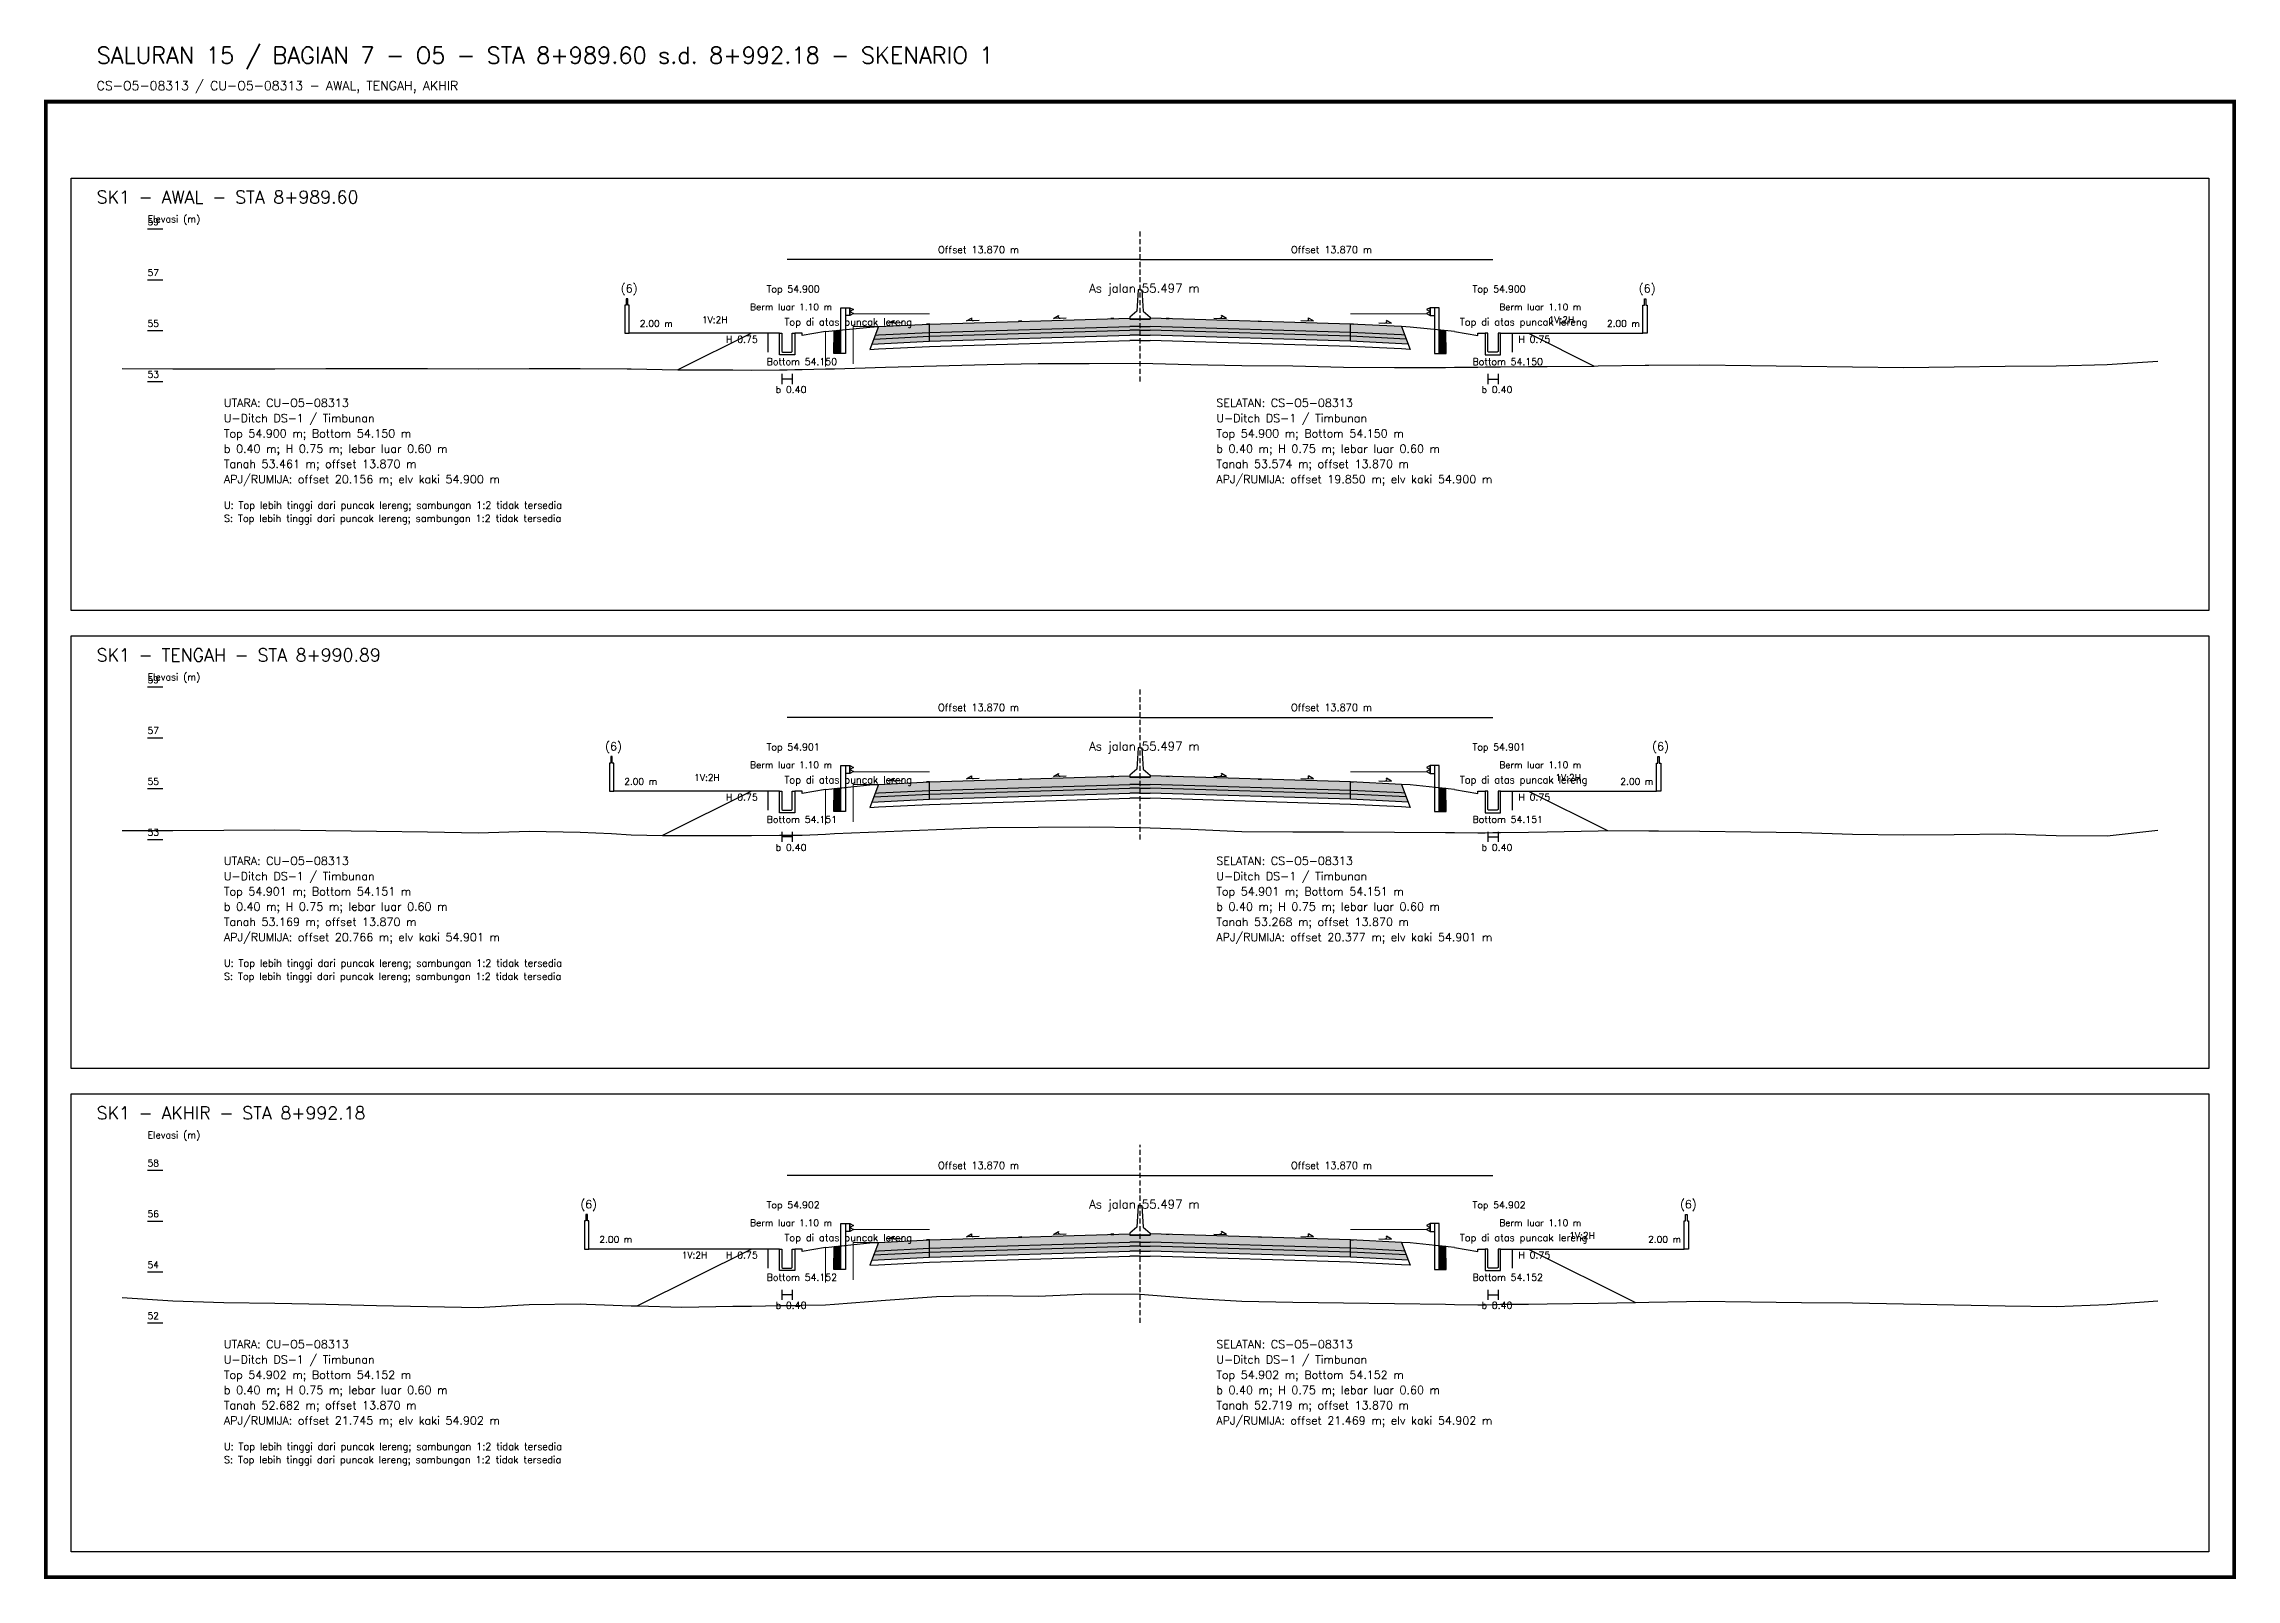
# Model space of a CAD drawing. Header units: metres. Extents: x -24715 to -24517, y 27498 to 30841.
# Drawn here: x -24714.7 to -24628.6, y 29780.3 to 29840.7 of the extents above; entities that cross this region are included whole.
import ezdxf

# ---------------------------------------------------------------- set-up
doc = ezdxf.new("R2010")
doc.units = ezdxf.units.M
doc.linetypes.add('PS_DASH', pattern=[0.3, 0.2, -0.1])
for name, color, linetype, lineweight in [('Dimensi', 230, 'Continuous', 20), ('GRS-ARSIR (HATCH)', 8, 'Continuous', 9), ('Guardrail', 20, 'Continuous', 30), ('HATCH - Beton ramping', 210, 'Continuous', 9), ('HATCH - LFA', 30, 'Continuous', 9), ('HATCH - Pavement', 50, 'Continuous', 9), ('Marka', 20, 'Continuous', 30), ('POT_ALL_GROUP', 2, 'Continuous', 70)]:
    doc.layers.add(name, color=color, linetype=linetype, lineweight=lineweight)
for name, color, linetype in [('POT_ALL_APJ', 2, 'Continuous'), ('POT_ALL_BORDER', 8, 'Continuous'), ('POT_ALL_CHANNEL1', 200, 'Continuous'), ('POT_ALL_DIM', 7, 'Continuous'), ('POT_ALL_GROUND', 1, 'Continuous'), ('POT_ALL_GUIDE', 8, 'Continuous'), ('POT_ALL_NOTE', 30, 'Continuous'), ('POT_ALL_ROAD', 4, 'Continuous')]:
    doc.layers.add(name, color=color, linetype=linetype)
doc.styles.get("Standard").update_dxf_attribs({"font": 'simplex.shx'})

msp = doc.modelspace()

# ---------------------------------------------------------------- texts
at = {"layer": 'POT_ALL_APJ'}
for s, height, p in [('(6)', 0.32, (-24692.05493, 29830.88115)), ('(6)', 0.32, (-24652.04903, 29830.88115)), ('2.00 m', 0.26, (-24691.30493, 29829.53115)), ('2.00 m', 0.26, (-24653.29903, 29829.53115)), ('(6)', 0.32, (-24692.66577, 29812.88237)), ('(6)', 0.32, (-24651.52218, 29812.88237)), ('2.00 m', 0.26, (-24691.91577, 29811.53237)), ('2.00 m', 0.26, (-24652.77218, 29811.53237)), ('(6)', 0.32, (-24693.64477, 29794.8836)), ('(6)', 0.32, (-24650.43038, 29794.8836)), ('2.00 m', 0.26, (-24692.89477, 29793.5336)), ('2.00 m', 0.26, (-24651.68038, 29793.5336))]:
    msp.add_text(s, height=height, dxfattribs=at).set_placement(p)
at = {"layer": 'POT_ALL_CHANNEL1'}
for s, height, p in [('Top 54.900', 0.27, (-24686.31931, 29830.88115)), ('Top 54.900', 0.27, (-24658.57948, 29830.88115)), ('Bottom 54.150', 0.27, (-24686.31931, 29828.03115)), ('Bottom 54.150', 0.27, (-24658.57948, 29828.03115)), ('UTARA: CU-O5-08313', 0.32, (-24707.64939, 29826.3816)), ('SELATAN: CS-O5-08313', 0.32, (-24668.64939, 29826.3816)), ('Top 54.901', 0.27, (-24686.31931, 29812.88237)), ('Top 54.901', 0.27, (-24658.57948, 29812.88237)), ('Bottom 54.151', 0.27, (-24686.31931, 29810.03237)), ('Bottom 54.151', 0.27, (-24658.57948, 29810.03237)), ('UTARA: CU-O5-08313', 0.32, (-24707.64939, 29808.3816)), ('SELATAN: CS-O5-08313', 0.32, (-24668.64939, 29808.3816)), ('Top 54.902', 0.27, (-24686.31931, 29794.8836)), ('Top 54.902', 0.27, (-24658.57948, 29794.8836)), ('Bottom 54.152', 0.27, (-24686.31931, 29792.0336)), ('Bottom 54.152', 0.27, (-24658.57948, 29792.0336)), ('UTARA: CU-O5-08313', 0.32, (-24707.64939, 29789.3816)), ('SELATAN: CS-O5-08313', 0.32, (-24668.64939, 29789.3816))]:
    msp.add_text(s, height=height, dxfattribs=at).set_placement(p)
at = {"layer": 'POT_ALL_DIM'}
for s, height, p in [('SK1 - AWAL - STA 8+989.60', 0.5, (-24712.64939, 29834.3816)), ('59', 0.26, (-24710.64939, 29833.5316)), ('Elevasi (m)', 0.27, (-24710.64939, 29833.6316)), ('Offset 13.870 m', 0.28, (-24679.58435, 29832.4286)), ('Offset 13.870 m', 0.28, (-24665.71444, 29832.4286)), ('57', 0.26, (-24710.64939, 29831.5316)), ('As jalan 55.497 m', 0.34, (-24673.64939, 29830.8786)), ('Berm luar 1.10 m', 0.26, (-24686.96931, 29830.18115)), ('Berm luar 1.10 m', 0.26, (-24657.52948, 29830.18115)), ('55', 0.26, (-24710.64939, 29829.5316)), ('1V:2H', 0.26, (-24688.86212, 29829.68115)), ('1V:2H', 0.26, (-24655.58925, 29829.68115)), ('H 0.75', 0.27, (-24687.91931, 29828.90615)), ('H 0.75', 0.27, (-24656.77948, 29828.90615)), ('53', 0.26, (-24710.64939, 29827.5316)), ('b 0.40', 0.27, (-24685.96931, 29826.93115)), ('b 0.40', 0.27, (-24658.22948, 29826.93115)), ('U-Ditch DS-1 / Timbunan', 0.32, (-24707.64939, 29825.7816)), ('U-Ditch DS-1 / Timbunan', 0.32, (-24668.64939, 29825.7816)), ('Top 54.900 m; Bottom 54.150 m', 0.32, (-24707.64939, 29825.1816)), ('Top 54.900 m; Bottom 54.150 m', 0.32, (-24668.64939, 29825.1816)), ('Tanah 53.461 m; offset 13.870 m', 0.32, (-24707.64939, 29823.9816)), ('b 0.40 m; H 0.75 m; lebar luar 0.60 m', 0.32, (-24707.64939, 29824.5816)), ('Tanah 53.574 m; offset 13.870 m', 0.32, (-24668.64939, 29823.9816)), ('b 0.40 m; H 0.75 m; lebar luar 0.60 m', 0.32, (-24668.64939, 29824.5816)), ('APJ/RUMIJA: offset 20.156 m; elv kaki 54.900 m', 0.32, (-24707.64939, 29823.3816)), ('APJ/RUMIJA: offset 19.850 m; elv kaki 54.900 m', 0.32, (-24668.64939, 29823.3816)), ('SK1 - TENGAH - STA 8+990.89', 0.5, (-24712.64939, 29816.3816)), ('59', 0.26, (-24710.64939, 29815.5316)), ('Elevasi (m)', 0.27, (-24710.64939, 29815.6316)), ('Offset 13.870 m', 0.28, (-24679.58435, 29814.4286)), ('Offset 13.870 m', 0.28, (-24665.71444, 29814.4286)), ('57', 0.26, (-24710.64939, 29813.5316)), ('As jalan 55.497 m', 0.34, (-24673.64939, 29812.8786)), ('Berm luar 1.10 m', 0.26, (-24686.96931, 29812.18237)), ('Berm luar 1.10 m', 0.26, (-24657.52948, 29812.18237)), ('55', 0.26, (-24710.64939, 29811.5316)), ('1V:2H', 0.26, (-24689.16754, 29811.68237)), ('1V:2H', 0.26, (-24655.32583, 29811.68237)), ('H 0.75', 0.27, (-24687.91931, 29810.90737)), ('H 0.75', 0.27, (-24656.77948, 29810.90737)), ('53', 0.26, (-24710.64939, 29809.5316)), ('b 0.40', 0.27, (-24685.96931, 29808.93237)), ('b 0.40', 0.27, (-24658.22948, 29808.93237)), ('U-Ditch DS-1 / Timbunan', 0.32, (-24707.64939, 29807.7816)), ('U-Ditch DS-1 / Timbunan', 0.32, (-24668.64939, 29807.7816)), ('Top 54.901 m; Bottom 54.151 m', 0.32, (-24707.64939, 29807.1816)), ('Top 54.901 m; Bottom 54.151 m', 0.32, (-24668.64939, 29807.1816)), ('Tanah 53.169 m; offset 13.870 m', 0.32, (-24707.64939, 29805.9816)), ('b 0.40 m; H 0.75 m; lebar luar 0.60 m', 0.32, (-24707.64939, 29806.5816)), ('Tanah 53.268 m; offset 13.870 m', 0.32, (-24668.64939, 29805.9816)), ('b 0.40 m; H 0.75 m; lebar luar 0.60 m', 0.32, (-24668.64939, 29806.5816)), ('APJ/RUMIJA: offset 20.766 m; elv kaki 54.901 m', 0.32, (-24707.64939, 29805.3816)), ('APJ/RUMIJA: offset 20.377 m; elv kaki 54.901 m', 0.32, (-24668.64939, 29805.3816)), ('SK1 - AKHIR - STA 8+992.18', 0.5, (-24712.64939, 29798.3816)), ('Elevasi (m)', 0.27, (-24710.64939, 29797.6316)), ('58', 0.26, (-24710.64939, 29796.5316)), ('Offset 13.870 m', 0.28, (-24679.58435, 29796.4286)), ('Offset 13.870 m', 0.28, (-24665.71444, 29796.4286)), ('As jalan 55.497 m', 0.34, (-24673.64939, 29794.8786)), ('56', 0.26, (-24710.64939, 29794.5316)), ('Berm luar 1.10 m', 0.26, (-24686.96931, 29794.1836)), ('Berm luar 1.10 m', 0.26, (-24657.52948, 29794.1836)), ('1V:2H', 0.26, (-24654.77993, 29793.6836)), ('54', 0.26, (-24710.64939, 29792.5316)), ('1V:2H', 0.26, (-24689.65704, 29792.91474)), ('H 0.75', 0.27, (-24687.91931, 29792.9086)), ('H 0.75', 0.27, (-24656.77948, 29792.9086)), ('52', 0.26, (-24710.64939, 29790.5316)), ('b 0.40', 0.27, (-24685.96931, 29790.9336)), ('b 0.40', 0.27, (-24658.22948, 29790.9336)), ('U-Ditch DS-1 / Timbunan', 0.32, (-24707.64939, 29788.7816)), ('U-Ditch DS-1 / Timbunan', 0.32, (-24668.64939, 29788.7816)), ('Top 54.902 m; Bottom 54.152 m', 0.32, (-24707.64939, 29788.1816)), ('Top 54.902 m; Bottom 54.152 m', 0.32, (-24668.64939, 29788.1816)), ('Tanah 52.682 m; offset 13.870 m', 0.32, (-24707.64939, 29786.9816)), ('b 0.40 m; H 0.75 m; lebar luar 0.60 m', 0.32, (-24707.64939, 29787.5816)), ('Tanah 52.719 m; offset 13.870 m', 0.32, (-24668.64939, 29786.9816)), ('b 0.40 m; H 0.75 m; lebar luar 0.60 m', 0.32, (-24668.64939, 29787.5816)), ('APJ/RUMIJA: offset 21.745 m; elv kaki 54.902 m', 0.32, (-24707.64939, 29786.3816)), ('APJ/RUMIJA: offset 21.469 m; elv kaki 54.902 m', 0.32, (-24668.64939, 29786.3816))]:
    msp.add_text(s, height=height, dxfattribs=at).set_placement(p)
at = {"layer": 'POT_ALL_GROUP', "lineweight": 0}
for s, height, p in [('SALURAN 15 / BAGIAN 7 - O5 - STA 8+989.60 s.d. 8+992.18 - SKENARIO 1', 0.65, (-24712.64939, 29839.8816)), ('CS-O5-08313 / CU-O5-08313 - AWAL, TENGAH, AKHIR', 0.36, (-24712.64939, 29838.8316))]:
    msp.add_text(s, height=height, dxfattribs=at).set_placement(p)
at = {"layer": 'POT_ALL_NOTE'}
for s, p in [('Top di atas puncak lereng', (-24685.61931, 29829.58621)), ('Top di atas puncak lereng', (-24659.07948, 29829.58621)), ('U: Top lebih tinggi dari puncak lereng; sambungan 1:2 tidak tersedia', (-24707.64939, 29822.3816)), ('S: Top lebih tinggi dari puncak lereng; sambungan 1:2 tidak tersedia', (-24707.64939, 29821.8616)), ('Top di atas puncak lereng', (-24685.61931, 29811.58683)), ('Top di atas puncak lereng', (-24659.07948, 29811.58683)), ('U: Top lebih tinggi dari puncak lereng; sambungan 1:2 tidak tersedia', (-24707.64939, 29804.3816)), ('S: Top lebih tinggi dari puncak lereng; sambungan 1:2 tidak tersedia', (-24707.64939, 29803.8616)), ('Top di atas puncak lereng', (-24685.61931, 29793.58744)), ('Top di atas puncak lereng', (-24659.07948, 29793.58744)), ('U: Top lebih tinggi dari puncak lereng; sambungan 1:2 tidak tersedia', (-24707.64939, 29785.3816)), ('S: Top lebih tinggi dari puncak lereng; sambungan 1:2 tidak tersedia', (-24707.64939, 29784.8616))]:
    msp.add_text(s, height=0.28, dxfattribs=at).set_placement(p)

# ---------------------------------------------------------------- blocks, each defined once
blk = doc.blocks.new('JALAN_ASLI_TIPIKAL_2OKT_METER')
at = {"layer": 'Guardrail', "lineweight": 9}
h = blk.add_hatch(dxfattribs=at)
h.set_pattern_fill('JIS_LC_20', color=256, scale=0.002)
h.set_pattern_definition([(45, (-29.65569, -21.99233), (-0.02828427, 0.02828427), []), (45, (-29.65489, -21.99233), (-0.02828427, 0.02828427), [])])
h.paths.add_polyline_path([(-12.025, -1.394), (-11.753, -1.394), (-11.753, -0.471), (-12.018, -0.498)])
h = blk.add_hatch(dxfattribs=at)
h.set_pattern_fill('JIS_LC_20', color=256, scale=0.002)
h.set_pattern_definition([(45, (-29.40569, -21.99233), (-0.02828427, 0.02828427), []), (45, (-29.40489, -21.99233), (-0.02828427, 0.02828427), [])])
h.paths.add_polyline_path([(12.018, -0.498), (11.753, -0.471), (11.753, -1.394), (12.025, -1.394)])
at = {"layer": 'HATCH - Beton ramping'}
h = blk.add_hatch(dxfattribs=at)
h.set_pattern_fill('AR-CONC', color=256, scale=0.0005)
h.set_pattern_definition([(50, (-28.949556, -21.99233), (0.09109233, -0.00796954), [0.009525, -0.104775]), (355, (-28.94956, -21.99233), (-0.0176217, 0.09552842), [0.00762, -0.0838203]), (100.45144, (-28.941965, -21.992995), (0.07347062, 0.08755888), [0.008095, -0.08904512]), (46.1842, (-28.94956, -21.96693), (0.13553952, -0.02102116), [0.0142875, -0.1571625]), (96.63556, (-28.93826, -21.96868), (0.11870207, 0.12371306), [0.0121425, -0.1335678]), (351.18415, (-28.94956, -21.96693), (0.11870207, 0.12371306), [0.01143, -0.12572987]), (21, (-28.936856, -21.97328), (0.0758072, -0.0511326), [0.009525, -0.104775]), (326, (-28.93686, -21.97328), (0.03090101, 0.09209398), [0.00762, -0.08382]), (71.45144, (-28.93054, -21.97754), (0.1067082, 0.04096138), [0.008095, -0.08904497]), (37.5, (-28.949556, -21.99233), (0.001544302, 0.04227752), [0, -0.082804, 0, -0.08509, 0, -0.0841375]), (7.5, (-28.949556, -21.99233), (0.03340983, 0.05009029), [0, -0.048514, 0, -0.080899, 0, -0.0320675]), (327.5, (-28.977877, -21.99233), (0.067795298, -0.002864372), [0, -0.03175, 0, -0.09906, 0, -0.131445]), (317.5, (-28.990577, -21.99233), (0.07406459, 0.01271325), [0, -0.041275, 0, -0.065786, 0, -0.093345])])
h.paths.add_polyline_path([(-8.27, -0.566), (-10.401, -0.666), (-10.461, -0.826), (-8.27, -0.716)])
h.paths.add_polyline_path([(-0.4, -0.48), (0, -0.48), (0, -0.33), (-0.4, -0.33), (-8.27, -0.566), (-8.27, -0.716)])
h = blk.add_hatch(dxfattribs=at)
h.set_pattern_fill('AR-CONC', color=256, scale=0.0005)
h.set_pattern_definition([(50, (-28.699556, -21.99233), (0.09109233, -0.00796954), [0.009525, -0.104775]), (355, (-28.69956, -21.99233), (-0.01762171, 0.09552842), [0.00762, -0.0838203]), (100.45144, (-28.691965, -21.992995), (0.07347062, 0.08755888), [0.008095, -0.08904512]), (46.1842, (-28.69956, -21.96693), (0.13553952, -0.02102116), [0.0142875, -0.1571625]), (96.63556, (-28.68826, -21.96868), (0.11870207, 0.12371306), [0.0121425, -0.1335678]), (351.18415, (-28.69956, -21.96693), (0.11870207, 0.12371306), [0.01143, -0.12572987]), (21, (-28.686856, -21.97328), (0.0758072, -0.0511326), [0.009525, -0.104775]), (326, (-28.68686, -21.97328), (0.03090101, 0.09209398), [0.00762, -0.08382]), (71.45144, (-28.68054, -21.97754), (0.10670821, 0.04096138), [0.008095, -0.08904497]), (37.5, (-28.699556, -21.99233), (0.001544302, 0.04227752), [0, -0.082804, 0, -0.08509, 0, -0.0841375]), (7.5, (-28.699556, -21.99233), (0.03340983, 0.050090287), [0, -0.048514, 0, -0.080899, 0, -0.0320675]), (327.5, (-28.727877, -21.99233), (0.067795298, -0.002864372), [0, -0.03175, 0, -0.09906, 0, -0.131445]), (317.5, (-28.740577, -21.99233), (0.07406459, 0.012713246), [0, -0.041275, 0, -0.065786, 0, -0.093345])])
h.paths.add_polyline_path([(8.27, -0.566), (10.401, -0.666), (10.461, -0.826), (8.27, -0.716)])
h.paths.add_polyline_path([(0.4, -0.48), (0, -0.48), (0, -0.33), (0.4, -0.33), (8.27, -0.566), (8.27, -0.716)])
at = {"layer": 'HATCH - LFA'}
h = blk.add_hatch(dxfattribs=at)
h.set_pattern_fill('GRAVEL', color=256, scale=0.0075)
h.set_pattern_definition([(228.012788, (-28.812396, -21.801831), (-1.524, -1.7145), [0.0256291, -2.5372863]), (184.96974, (-28.829541, -21.820881), (2.2859999991, 0.1905000109), [0.04398035, -4.3540537]), (132.510447, (-28.873356, -21.824691), (1.9050000008, -2.0954999993), [0.0310111, -3.0701042]), (267.27369, (-28.947651, -21.872316), (0.1905000004, 3.81), [0.0400503, -3.9649828]), (292.833654, (-28.949556, -21.912321), (-0.9525, 2.286), [0.0392725, -3.8879856]), (357.27369, (-28.934316, -21.948516), (-3.81, 0.1905000004), [0.0400503, -3.9649828]), (37.69424, (-28.894311, -21.950421), (-2.4764999999, -1.9050000001), [0.0529645, -5.24348365]), (72.255328, (-28.852401, -21.918036), (1.3335000004, 4.1909999999), [0.050004, -4.95039425]), (121.429566, (-28.837161, -21.870411), (-1.5240000002, 2.4764999999), [0.040186, -3.9784159]), (175.23636, (-28.858116, -21.836121), (2.0955, -0.1905), [0.0458785, -2.2480453]), (222.397438, (-28.903836, -21.832311), (-2.2859999999, -2.0955000001), [0.05933084, -5.8737579]), (138.814075, (-28.759056, -21.874221), (-1.3335, 1.143), [0.0202503, -2.0047924]), (171.469234, (-28.774296, -21.860886), (2.4765, -0.3809999996), [0.03852615, -3.8140979]), (225, (-28.8124, -21.85517), (0, -0.1905), [0.0269407, -0.242467]), (203.19859, (-28.82573, -21.832311), (0.9525, 0.381), [0.0145081, -1.4362967]), (291.80141, (-28.839066, -21.838026), (-0.1905, 0.5715), [0.0205174, -1.0053565]), (30.96376, (-28.831446, -21.857076), (0.5715, 0.381), [0.033324, -1.0774724]), (161.56505, (-28.80287, -21.83993), (0.381, -0.1905), [0.0240965, -0.5783174]), (16.38954, (-28.949556, -21.838026), (1.905, 0.5715), [0.0337566, -3.341912]), (70.346176, (-28.917171, -21.828501), (-0.762, -2.0955), [0.0283199, -2.8036662]), (293.19859, (-28.80287, -21.801831), (-0.381, 0.9525), [0.029016, -1.4217888]), (343.61046, (-28.791441, -21.828501), (-1.905, 0.5715), [0.0337566, -3.341912]), (339.443955, (-28.949556, -21.956136), (-0.9525, 0.381), [0.0325526, -1.5950801]), (294.77514, (-28.919076, -21.967566), (-0.952500001, 2.0954999995), [0.0272754, -2.7002695]), (66.80141, (-28.800966, -21.992331), (0.381, 0.9525), [0.029016, -1.4217888]), (17.354025, (-28.789536, -21.965661), (-2.4765, -0.762), [0.0319337, -3.1614282]), (69.443955, (-28.89431, -21.992331), (-0.381, -0.9525), [0.0162763, -1.6113564]), (101.30993, (-28.812396, -21.99233), (-0.1905, 0.762), [0.0097136, -0.9616496]), (165.96376, (-28.8143, -21.982806), (0.5715, -0.1905), [0.0392725, -0.7461791]), (186.009006, (-28.852401, -21.973281), (1.905, 0.1905), [0.036395, -3.6031024]), (303.69007, (-28.831446, -21.87422), (-0.1905, 0.381), [0.0274743, -0.6593832]), (353.157227, (-28.816206, -21.897081), (3.2385, -0.3809999998), [0.0479668, -4.7487007]), (60.945396, (-28.76858, -21.902796), (-0.762, -1.3335), [0.0196131, -1.9417044]), (90, (-28.75906, -21.88565), (-0.1905, 0.1905), [0.01143, -0.17907]), (120.256437, (-28.856211, -21.967566), (0.762, -1.3335), [0.026465, -2.6200456]), (48.012787, (-28.869546, -21.944706), (1.524, 1.7145), [0.0512582, -2.5116572]), (0, (-28.83526, -21.9066), (0.1905, 0.1905), [0.04953, -0.14097]), (325.304846, (-28.785726, -21.906606), (1.9050000007, -1.333499999), [0.0301207, -2.9819488]), (254.0546, (-28.76096, -21.92375), (-0.1905, -0.762), [0.0277372, -1.3591238]), (207.645975, (-28.768581, -21.950421), (-3.6195000001, -1.9049999997), [0.0451609, -4.4709348]), (175.426079, (-28.808586, -21.971376), (-2.4765, 0.1905), [0.0477772, -4.7299385])])
h.paths.add_polyline_path([(-8.27, -0.716), (-10.461, -0.826), (-10.54, -1.03), (-8.27, -0.916)])
h.paths.add_polyline_path([(-0.4, -0.68), (0, -0.68), (0, -0.48), (-0.4, -0.48), (-8.27, -0.716), (-8.27, -0.916)])
h = blk.add_hatch(dxfattribs=at)
h.set_pattern_fill('GRAVEL', color=256, scale=0.0075)
h.set_pattern_definition([(228.012788, (-28.562396, -21.801831), (-1.524, -1.7145), [0.0256291, -2.5372863]), (184.96974, (-28.579541, -21.820881), (2.2859999991, 0.1905000109), [0.04398035, -4.3540537]), (132.510447, (-28.623356, -21.824691), (1.9050000008, -2.0954999993), [0.0310111, -3.0701042]), (267.27369, (-28.697651, -21.872316), (0.1905000004, 3.81), [0.04005034, -3.9649828]), (292.833654, (-28.699556, -21.912321), (-0.9525, 2.286), [0.0392725, -3.8879856]), (357.27369, (-28.684316, -21.948516), (-3.81, 0.1905000004), [0.04005034, -3.9649828]), (37.69424, (-28.644311, -21.950421), (-2.4764999999, -1.9050000001), [0.0529645, -5.24348365]), (72.255328, (-28.602401, -21.918036), (1.3335000004, 4.1909999999), [0.050004, -4.95039425]), (121.429566, (-28.587161, -21.870411), (-1.5240000002, 2.4764999999), [0.040186, -3.9784159]), (175.23636, (-28.608116, -21.836121), (2.0955, -0.1905000003), [0.0458785, -2.2480453]), (222.397438, (-28.653836, -21.832311), (-2.2859999999, -2.0955000001), [0.05933084, -5.87375794]), (138.814075, (-28.509056, -21.874221), (-1.3335, 1.143), [0.02025034, -2.0047924]), (171.469234, (-28.524296, -21.860886), (2.4765, -0.3809999996), [0.03852615, -3.8140979]), (225, (-28.5624, -21.85517), (0, -0.1905), [0.0269407, -0.242467]), (203.19859, (-28.57573, -21.832311), (0.9525, 0.381), [0.0145081, -1.4362967]), (291.80141, (-28.589066, -21.838026), (-0.1905, 0.5715), [0.0205174, -1.0053565]), (30.96376, (-28.581446, -21.857076), (0.5715, 0.381), [0.033324, -1.0774724]), (161.56505, (-28.55287, -21.83993), (0.381, -0.1905), [0.0240965, -0.57831736]), (16.38954, (-28.699556, -21.838026), (1.905, 0.5715), [0.0337566, -3.341912]), (70.346176, (-28.667171, -21.828501), (-0.762, -2.0955), [0.0283199, -2.8036662]), (293.19859, (-28.55287, -21.801831), (-0.381, 0.9525), [0.029016, -1.4217888]), (343.61046, (-28.541441, -21.828501), (-1.905, 0.5714999999), [0.0337566, -3.341912]), (339.443955, (-28.699556, -21.956136), (-0.9525, 0.381), [0.03255264, -1.5950801]), (294.77514, (-28.669076, -21.967566), (-0.952500001, 2.0954999995), [0.0272754, -2.7002695]), (66.80141, (-28.550966, -21.992331), (0.381, 0.9525), [0.029016, -1.4217888]), (17.354025, (-28.539536, -21.965661), (-2.4765, -0.7620000002), [0.0319337, -3.1614282]), (69.443955, (-28.64431, -21.992331), (-0.381, -0.9525), [0.0162763, -1.6113564]), (101.30993, (-28.562396, -21.99233), (-0.1905, 0.762), [0.0097136, -0.9616496]), (165.96376, (-28.5643, -21.982806), (0.5715, -0.1905), [0.0392725, -0.7461791]), (186.009006, (-28.602401, -21.973281), (1.905, 0.1905), [0.036395, -3.6031024]), (303.69007, (-28.581446, -21.87422), (-0.1905, 0.381), [0.0274743, -0.6593832]), (353.157227, (-28.566206, -21.897081), (3.2385, -0.3809999998), [0.04796676, -4.7487007]), (60.945396, (-28.51858, -21.902796), (-0.762, -1.3335), [0.0196131, -1.9417044]), (90, (-28.50906, -21.88565), (-0.1905, 0.1905), [0.01143, -0.17907]), (120.256437, (-28.606211, -21.967566), (0.762, -1.3335), [0.026465, -2.62004556]), (48.012787, (-28.619546, -21.944706), (1.524, 1.7145), [0.0512582, -2.5116572]), (0, (-28.58526, -21.9066), (0.1905, 0.1905), [0.04953, -0.14097]), (325.304846, (-28.535726, -21.906606), (1.9050000007, -1.333499999), [0.0301207, -2.98194875]), (254.054604, (-28.51096, -21.92375), (-0.1905, -0.762), [0.0277372, -1.35912375]), (207.645975, (-28.518581, -21.950421), (-3.6195000001, -1.9049999997), [0.0451609, -4.4709348]), (175.426079, (-28.558586, -21.971376), (-2.4765, 0.1905), [0.0477772, -4.7299385])])
h.paths.add_polyline_path([(8.27, -0.716), (10.461, -0.826), (10.54, -1.03), (8.27, -0.916)])
h.paths.add_polyline_path([(0.4, -0.68), (0, -0.68), (0, -0.48), (0.4, -0.48), (8.27, -0.716), (8.27, -0.916)])
at = {"layer": 'HATCH - Pavement'}
h = blk.add_hatch(dxfattribs=at)
h.set_pattern_fill('AR-CONC', color=256, scale=0.001)
h.set_pattern_definition([(50, (-89.43046, -52.62889), (0.18218467, -0.01593909), [0.01905, -0.20955]), (355, (-89.43046, -52.6289), (-0.03524342, 0.19105685), [0.01524, -0.1676406]), (100.45144, (-89.41528, -52.63022), (0.14694125, 0.17511775), [0.01619, -0.17809024]), (46.1842, (-89.43046, -52.5781), (0.27107904, -0.04204233), [0.028575, -0.314325]), (96.63556, (-89.40787, -52.5816), (0.23740413, 0.2474261), [0.024285, -0.2671356]), (351.18415, (-89.43046, -52.5781), (0.2374041, 0.2474261), [0.02286, -0.2514597]), (21, (-89.40506, -52.59079), (0.1516144, -0.1022652), [0.01905, -0.20955]), (326, (-89.40506, -52.5908), (0.06180203, 0.18418797), [0.01524, -0.16764]), (71.45144, (-89.39243, -52.59931), (0.21341642, 0.08192277), [0.01619, -0.17808994]), (37.5, (-89.43046, -52.62889), (0.003088603, 0.08455504), [0, -0.165608, 0, -0.17018, 0, -0.168275]), (7.5, (-89.43046, -52.62889), (0.06681966, 0.100180575), [0, -0.097028, 0, -0.161798, 0, -0.064135]), (327.5, (-89.4871, -52.62889), (0.135590595, -0.005728744), [0, -0.0635, 0, -0.19812, 0, -0.26289]), (317.5, (-89.5125, -52.62889), (0.14812918, 0.02542649), [0, -0.08255, 0, -0.131572, 0, -0.18669])])
h.paths.add_polyline_path([(-8.27, -0.236), (-10.27, -0.336), (-10.401, -0.673), (-10.27, -0.666), (-8.27, -0.566)])
h.paths.add_polyline_path([(-0.4, -0.33), (0, -0.33), (0, 0), (-0.4, 0), (-8.27, -0.236), (-8.27, -0.566)])
h = blk.add_hatch(dxfattribs=at)
h.set_pattern_fill('AR-CONC', color=256, scale=0.001)
h.set_pattern_definition([(50, (-89.18046, -52.62889), (0.18218467, -0.01593909), [0.01905, -0.20955]), (355, (-89.18046, -52.6289), (-0.03524342, 0.19105685), [0.01524, -0.16764058]), (100.45144, (-89.16528, -52.63022), (0.14694125, 0.17511775), [0.01619, -0.17809024]), (46.1842, (-89.18046, -52.5781), (0.27107904, -0.04204233), [0.028575, -0.314325]), (96.63556, (-89.15787, -52.5816), (0.23740413, 0.2474261), [0.024285, -0.2671356]), (351.18415, (-89.18046, -52.5781), (0.2374041, 0.2474261), [0.02286, -0.2514597]), (21, (-89.15506, -52.59079), (0.1516144, -0.1022652), [0.01905, -0.20955]), (326, (-89.15506, -52.5908), (0.06180203, 0.18418797), [0.01524, -0.16764]), (71.45144, (-89.14243, -52.59931), (0.21341642, 0.08192277), [0.01619, -0.17808994]), (37.5, (-89.18046, -52.62889), (0.003088603, 0.08455504), [0, -0.165608, 0, -0.17018, 0, -0.168275]), (7.5, (-89.18046, -52.62889), (0.06681966, 0.100180575), [0, -0.097028, 0, -0.161798, 0, -0.064135]), (327.5, (-89.2371, -52.62889), (0.135590595, -0.005728744), [0, -0.0635, 0, -0.19812, 0, -0.26289]), (317.5, (-89.2625, -52.62889), (0.14812918, 0.02542649), [0, -0.08255, 0, -0.131572, 0, -0.18669])])
h.paths.add_polyline_path([(8.27, -0.236), (10.27, -0.336), (10.401, -0.673), (10.27, -0.666), (8.27, -0.566)])
h.paths.add_polyline_path([(0.4, -0.33), (0, -0.33), (0, 0), (0.4, 0), (8.27, -0.236), (8.27, -0.566)])
at = {"layer": 'Marka'}
h = blk.add_hatch(color=256, dxfattribs=at)
h.dxf.hatch_style = 1
h.paths.add_polyline_path([(-8.27, -0.23), (-8.39, -0.236), (-8.39, -0.242), (-8.27, -0.236)])
h.paths.add_polyline_path([(-4.65, -0.122), (-4.77, -0.125), (-4.77, -0.131), (-4.65, -0.128)])
h.paths.add_polyline_path([(-1.03, -0.019), (-1.03, -0.013), (-1.15, -0.017), (-1.15, -0.023)])
h = blk.add_hatch(color=256, dxfattribs=at)
h.dxf.hatch_style = 1
h.paths.add_polyline_path([(8.27, -0.23), (8.39, -0.236), (8.39, -0.242), (8.27, -0.236)])
h.paths.add_polyline_path([(4.65, -0.122), (4.77, -0.125), (4.77, -0.131), (4.65, -0.128)])
h.paths.add_polyline_path([(1.03, -0.019), (1.03, -0.013), (1.15, -0.017), (1.15, -0.023)])
for p, q in [((-8.27, -0.236), (-0.4, 0)), ((8.27, -0.236), (0.4, 0)), ((-12.353, -0.533), (-10.622, -0.354)), ((-10.27, -0.336), (-10.62, -1.234)), ((-10.62, -0.354), (-10.27, -0.336)), ((-10.461, -0.826), (-8.27, -0.716)), ((-10.401, -0.673), (-10.27, -0.666)), ((-10.27, -0.336), (-8.27, -0.236)), ((-10.27, -0.666), (-8.27, -0.566)), ((-8.27, -0.916), (-8.27, -0.236)), ((-8.27, -0.566), (-0.4, -0.33)), ((-8.27, -0.716), (-0.4, -0.48)), ((-8.27, -0.916), (-0.4, -0.68)), ((0, -0.05), (-0.4, -0.05)), ((0, -0.33), (-0.4, -0.33)), ((0, -0.48), (-0.4, -0.48)), ((0, -0.68), (-0.4, -0.68)), ((0, -0.05), (0.4, -0.05)), ((0, -0.33), (0.4, -0.33)), ((0, -0.48), (0.4, -0.48)), ((0, -0.68), (0.4, -0.68)), ((8.27, -0.566), (0.4, -0.33)), ((8.27, -0.716), (0.4, -0.48)), ((8.27, -0.916), (0.4, -0.68)), ((8.27, -0.916), (8.27, -0.236)), ((10.27, -0.336), (8.27, -0.236)), ((10.27, -0.666), (8.27, -0.566)), ((10.461, -0.826), (8.27, -0.716)), ((10.27, -0.336), (10.62, -1.234)), ((10.62, -0.354), (10.27, -0.336)), ((10.401, -0.673), (10.27, -0.666)), ((12.353, -0.533), (10.622, -0.354)), ((-10.62, -1.234), (-10.27, -1.216)), ((-10.54, -1.03), (-8.27, -0.916)), ((-10.27, -1.216), (-8.27, -1.116)), ((-8.27, -1.116), (-0.4, -0.88)), ((0, -0.88), (-0.4, -0.88)), ((0, -0.88), (0.4, -0.88)), ((8.27, -1.116), (0.4, -0.88)), ((10.54, -1.03), (8.27, -0.916)), ((10.27, -1.216), (8.27, -1.116)), ((10.62, -1.234), (10.27, -1.216))]:
    blk.add_line(p, q)
for points in [[(0, 1.11), (-0.075, 1.11), (-0.125, 0.27), (-0.4, 0.03), (-0.4, -0.05), (0, -0.05)], [(0, 1.11), (0.075, 1.11), (0.125, 0.27), (0.4, 0.03), (0.4, -0.05), (0, -0.05)], [(-6.818, -0.116), (-6.616, 0)], [(-3.401, -0.02), (-3.199, 0.096)], [(3.401, -0.02), (3.199, 0.096)], [(6.818, -0.116), (6.616, 0)], [(-9.887, -0.208), (-9.686, -0.092)], [(-9.387, -0.193), (-9.887, -0.208)], [(-6.318, -0.101), (-6.818, -0.116)], [(-2.901, -0.005), (-3.401, -0.02)], [(2.901, -0.005), (3.401, -0.02)], [(6.318, -0.101), (6.818, -0.116)], [(9.387, -0.193), (9.887, -0.208)], [(9.887, -0.208), (9.686, -0.092)]]:
    blk.add_lwpolyline(points)
for centre, start, end in [((-6.556, -0.037), 148.28164, 271.71836), ((-3.139, 0.059), 148.28164, 271.71836), ((3.139, 0.059), 268.28164, 31.71836), ((6.556, -0.037), 268.28164, 31.71836), ((-9.625, -0.129), 148.28164, 271.71836), ((9.625, -0.129), 268.28164, 31.71836)]:
    blk.add_arc(centre, 0.0711, start, end)
at = {"layer": 'Dimensi'}
for p, q in [((-8.27, 0.168), (-11.27, 0.168)), ((8.27, 0.168), (11.27, 0.168))]:
    blk.add_line(p, q, dxfattribs=at)
at = {"layer": 'GRS-ARSIR (HATCH)'}
for p, q in [((-12.353, -0.533), (-12.353, -1.909)), ((-11.27, -0.336), (-11.27, -1.803)), ((-10.27, -0.336), (-11.27, -0.336))]:
    blk.add_line(p, q, dxfattribs=at)
at = {"layer": 'Guardrail'}
for points in [[(-11.753, -1.394), (-11.753, 0.406), (-11.575, 0.406), (-11.575, -1.394), (-11.753, -1.394)], [(-11.575, 0.406), (-11.397, 0.406), (-11.397, 0.094), (-11.575, 0.094)], [(-11.397, 0.25), (-11.397, 0.406), (-11.262, 0.328), (-11.397, 0.25)], [(-11.397, 0.094), (-11.397, 0.25), (-11.262, 0.172), (-11.397, 0.094)], [(11.397, 0.25), (11.397, 0.406), (11.262, 0.328), (11.397, 0.25)], [(11.397, 0.094), (11.397, 0.25), (11.262, 0.172), (11.397, 0.094)], [(11.575, 0.406), (11.397, 0.406), (11.397, 0.094), (11.575, 0.094)], [(11.753, -1.394), (11.753, 0.406), (11.575, 0.406), (11.575, -1.394), (11.753, -1.394)], [(-11.575, -1.394), (-12.025, -1.394), (-12.018, -0.498), (-11.568, -0.453), (-11.575, -1.394)], [(11.575, -1.394), (12.025, -1.394), (12.018, -0.498), (11.568, -0.453), (11.575, -1.394)]]:
    blk.add_lwpolyline(points, dxfattribs=at)
at = {"layer": 'Marka'}
for points in [[(-8.39, -0.242), (-8.27, -0.236), (-8.27, -0.23), (-8.39, -0.236), (-8.39, -0.242)], [(8.39, -0.242), (8.27, -0.236), (8.27, -0.23), (8.39, -0.236), (8.39, -0.242)]]:
    blk.add_lwpolyline(points, dxfattribs=at)
for points in [[(-4.65, -0.122), (-4.77, -0.125), (-4.77, -0.131), (-4.65, -0.128)], [(-1.03, -0.013), (-1.15, -0.017), (-1.15, -0.023), (-1.03, -0.019)], [(1.03, -0.013), (1.15, -0.017), (1.15, -0.023), (1.03, -0.019)], [(4.65, -0.122), (4.77, -0.125), (4.77, -0.131), (4.65, -0.128)]]:
    blk.add_lwpolyline(points, close=True, dxfattribs=at)

# ---------------------------------------------------------------- linework, layer by layer
at = {"layer": 'POT_ALL_APJ', "linetype": 'Continuous'}
for points in [[(-24691.88993, 29830.38556), (-24691.88993, 29829.28115), (-24691.71993, 29829.28115), (-24691.71993, 29830.38556), (-24691.77493, 29830.38556), (-24691.77493, 29830.63556), (-24691.80493, 29830.63556), (-24691.83493, 29830.63556), (-24691.83493, 29830.38556), (-24691.88993, 29830.38556)], [(-24651.71403, 29830.38556), (-24651.71403, 29829.28115), (-24651.88403, 29829.28115), (-24651.88403, 29830.38556), (-24651.82903, 29830.38556), (-24651.82903, 29830.63556), (-24651.79903, 29830.63556), (-24651.76903, 29830.63556), (-24651.76903, 29830.38556), (-24651.71403, 29830.38556)], [(-24686.91931, 29829.28115), (-24691.71993, 29829.28115)], [(-24656.37948, 29829.28115), (-24651.88403, 29829.28115)], [(-24692.50077, 29812.38678), (-24692.50077, 29811.28237), (-24692.33077, 29811.28237), (-24692.33077, 29812.38678), (-24692.38577, 29812.38678), (-24692.38577, 29812.63678), (-24692.41577, 29812.63678), (-24692.44577, 29812.63678), (-24692.44577, 29812.38678), (-24692.50077, 29812.38678)], [(-24651.18718, 29812.38678), (-24651.18718, 29811.28237), (-24651.35718, 29811.28237), (-24651.35718, 29812.38678), (-24651.30218, 29812.38678), (-24651.30218, 29812.63678), (-24651.27218, 29812.63678), (-24651.24218, 29812.63678), (-24651.24218, 29812.38678), (-24651.18718, 29812.38678)], [(-24686.91931, 29811.28237), (-24692.33077, 29811.28237)], [(-24656.37948, 29811.28237), (-24651.35718, 29811.28237)], [(-24693.47977, 29794.38801), (-24693.47977, 29793.2836), (-24693.30977, 29793.2836), (-24693.30977, 29794.38801), (-24693.36477, 29794.38801), (-24693.36477, 29794.63801), (-24693.39477, 29794.63801), (-24693.42477, 29794.63801), (-24693.42477, 29794.38801), (-24693.47977, 29794.38801)], [(-24650.09538, 29794.38801), (-24650.09538, 29793.2836), (-24650.26538, 29793.2836), (-24650.26538, 29794.38801), (-24650.21038, 29794.38801), (-24650.21038, 29794.63801), (-24650.18038, 29794.63801), (-24650.15038, 29794.63801), (-24650.15038, 29794.38801), (-24650.09538, 29794.38801)], [(-24686.91931, 29793.2836), (-24693.30977, 29793.2836)], [(-24656.37948, 29793.2836), (-24650.26538, 29793.2836)]]:
    msp.add_lwpolyline(points, dxfattribs=at)
at = {"layer": 'POT_ALL_BORDER', "linetype": 'Continuous'}
for points in [[(-24713.64939, 29835.3816), (-24629.64939, 29835.3816), (-24629.64939, 29818.3816), (-24713.64939, 29818.3816), (-24713.64939, 29835.3816)], [(-24713.64939, 29817.3816), (-24629.64939, 29817.3816), (-24629.64939, 29800.3816), (-24713.64939, 29800.3816), (-24713.64939, 29817.3816)], [(-24713.64939, 29799.3816), (-24629.64939, 29799.3816), (-24629.64939, 29781.3816), (-24713.64939, 29781.3816), (-24713.64939, 29799.3816)]]:
    msp.add_lwpolyline(points, dxfattribs=at)
at = {"layer": 'POT_ALL_CHANNEL1', "linetype": 'Continuous'}
for points in [[(-24685.31931, 29829.28115), (-24685.21931, 29829.28115), (-24685.21931, 29828.43115), (-24685.81931, 29828.43115), (-24685.81931, 29829.28115), (-24685.71931, 29829.28115), (-24685.71931, 29828.56115), (-24685.68931, 29828.53115), (-24685.34931, 29828.53115), (-24685.31931, 29828.56115), (-24685.31931, 29829.28115)], [(-24657.97948, 29829.28115), (-24658.07948, 29829.28115), (-24658.07948, 29828.43115), (-24657.47948, 29828.43115), (-24657.47948, 29829.28115), (-24657.57948, 29829.28115), (-24657.57948, 29828.56115), (-24657.60948, 29828.53115), (-24657.94948, 29828.53115), (-24657.97948, 29828.56115), (-24657.97948, 29829.28115)], [(-24685.31931, 29811.28237), (-24685.21931, 29811.28237), (-24685.21931, 29810.43237), (-24685.81931, 29810.43237), (-24685.81931, 29811.28237), (-24685.71931, 29811.28237), (-24685.71931, 29810.56237), (-24685.68931, 29810.53237), (-24685.34931, 29810.53237), (-24685.31931, 29810.56237), (-24685.31931, 29811.28237)], [(-24657.97948, 29811.28237), (-24658.07948, 29811.28237), (-24658.07948, 29810.43237), (-24657.47948, 29810.43237), (-24657.47948, 29811.28237), (-24657.57948, 29811.28237), (-24657.57948, 29810.56237), (-24657.60948, 29810.53237), (-24657.94948, 29810.53237), (-24657.97948, 29810.56237), (-24657.97948, 29811.28237)], [(-24685.31931, 29793.2836), (-24685.21931, 29793.2836), (-24685.21931, 29792.4336), (-24685.81931, 29792.4336), (-24685.81931, 29793.2836), (-24685.71931, 29793.2836), (-24685.71931, 29792.5636), (-24685.68931, 29792.5336), (-24685.34931, 29792.5336), (-24685.31931, 29792.5636), (-24685.31931, 29793.2836)], [(-24657.97948, 29793.2836), (-24658.07948, 29793.2836), (-24658.07948, 29792.4336), (-24657.47948, 29792.4336), (-24657.47948, 29793.2836), (-24657.57948, 29793.2836), (-24657.57948, 29792.5636), (-24657.60948, 29792.5336), (-24657.94948, 29792.5336), (-24657.97948, 29792.5636), (-24657.97948, 29793.2836)]]:
    msp.add_lwpolyline(points, dxfattribs=at)
at = {"layer": 'POT_ALL_DIM', "linetype": 'Continuous'}
for points in [[(-24671.64939, 29832.1786), (-24685.51931, 29832.1786)], [(-24671.64939, 29832.1786), (-24657.77948, 29832.1786)], [(-24686.26931, 29829.28115), (-24686.26931, 29828.53115)], [(-24657.02948, 29829.28115), (-24657.02948, 29828.53115)], [(-24685.71931, 29827.68115), (-24685.71931, 29827.28115)], [(-24685.31931, 29827.48115), (-24685.71931, 29827.48115)], [(-24685.31931, 29827.68115), (-24685.31931, 29827.28115)], [(-24657.97948, 29827.68115), (-24657.97948, 29827.28115)], [(-24657.97948, 29827.48115), (-24657.57948, 29827.48115)], [(-24657.57948, 29827.68115), (-24657.57948, 29827.28115)], [(-24671.64939, 29814.1786), (-24685.51931, 29814.1786)], [(-24671.64939, 29814.1786), (-24657.77948, 29814.1786)], [(-24686.26931, 29811.28237), (-24686.26931, 29810.53237)], [(-24657.02948, 29811.28237), (-24657.02948, 29810.53237)], [(-24685.71931, 29809.68237), (-24685.71931, 29809.28237)], [(-24685.31931, 29809.68237), (-24685.31931, 29809.28237)], [(-24657.97948, 29809.68237), (-24657.97948, 29809.28237)], [(-24657.57948, 29809.68237), (-24657.57948, 29809.28237)], [(-24685.31931, 29809.48237), (-24685.71931, 29809.48237)], [(-24657.97948, 29809.48237), (-24657.57948, 29809.48237)], [(-24671.64939, 29796.1786), (-24685.51931, 29796.1786)], [(-24671.64939, 29796.1786), (-24657.77948, 29796.1786)], [(-24686.26931, 29793.2836), (-24686.26931, 29792.5336)], [(-24657.02948, 29793.2836), (-24657.02948, 29792.5336)], [(-24685.71931, 29791.6836), (-24685.71931, 29791.2836)], [(-24685.31931, 29791.6836), (-24685.31931, 29791.2836)], [(-24657.97948, 29791.6836), (-24657.97948, 29791.2836)], [(-24657.57948, 29791.6836), (-24657.57948, 29791.2836)], [(-24685.31931, 29791.4836), (-24685.71931, 29791.4836)], [(-24657.97948, 29791.4836), (-24657.57948, 29791.4836)]]:
    msp.add_lwpolyline(points, dxfattribs=at)
at = {"layer": 'POT_ALL_GROUND', "linetype": 'Continuous'}
for points in [[(-24711.64939, 29827.88746), (-24709.64939, 29827.88667), (-24707.64939, 29827.88589), (-24705.64939, 29827.88542), (-24703.64939, 29827.88742), (-24701.64939, 29827.88922), (-24699.64939, 29827.88983), (-24697.64939, 29827.88686), (-24695.64939, 29827.88735), (-24693.64939, 29827.88849), (-24691.80493, 29827.88412), (-24691.64939, 29827.88373), (-24689.80493, 29827.8383), (-24689.64939, 29827.83562), (-24687.64939, 29827.83543), (-24686.91931, 29827.83471), (-24685.81931, 29827.83618), (-24685.64939, 29827.8399), (-24685.51931, 29827.84274), (-24685.21931, 29827.84929), (-24684.91931, 29827.85584), (-24684.00267, 29827.87586), (-24683.64939, 29827.88603), (-24681.64939, 29827.94148), (-24679.64939, 29827.99692), (-24677.64939, 29828.05289), (-24675.64939, 29828.08493), (-24673.64939, 29828.09683), (-24671.64939, 29828.10872), (-24669.64939, 29828.05554), (-24667.64939, 29828.00749), (-24665.64939, 29828.00191), (-24663.64939, 29827.95079), (-24661.64939, 29827.92778), (-24659.64939, 29827.93903), (-24659.29612, 29827.94249), (-24658.37948, 29827.95053), (-24658.07948, 29827.95316), (-24657.77948, 29827.9558), (-24657.64939, 29827.95694), (-24657.47948, 29827.95843), (-24656.37948, 29827.96809), (-24655.64939, 29827.97449), (-24653.79903, 29827.99088), (-24653.64939, 29827.9961), (-24651.79903, 29828.02487), (-24651.64939, 29828.02666), (-24649.64939, 29828.03968), (-24647.64939, 29828.01474), (-24645.64939, 29827.98979), (-24643.64939, 29827.9631), (-24641.64939, 29827.92885), (-24639.64939, 29827.96523), (-24637.64939, 29827.97912), (-24635.64939, 29827.99458), (-24633.64939, 29828.04792), (-24631.64939, 29828.18866)], [(-24711.64939, 29809.73569), (-24709.64939, 29809.7284), (-24707.64939, 29809.75064), (-24705.64939, 29809.76261), (-24703.64939, 29809.73366), (-24701.64939, 29809.7047), (-24699.64939, 29809.67575), (-24697.64939, 29809.6419), (-24695.64939, 29809.7052), (-24693.64939, 29809.67389), (-24692.41577, 29809.6161), (-24691.64939, 29809.56636), (-24690.41577, 29809.53413), (-24689.64939, 29809.53517), (-24687.64939, 29809.53787), (-24686.91931, 29809.53885), (-24685.81931, 29809.54764), (-24685.64939, 29809.54904), (-24685.51931, 29809.55012), (-24685.21931, 29809.55259), (-24684.91931, 29809.55507), (-24684.00267, 29809.5909), (-24683.64939, 29809.61226), (-24681.64939, 29809.69038), (-24679.64939, 29809.77865), (-24677.64939, 29809.85508), (-24675.64939, 29809.86842), (-24673.64939, 29809.88168), (-24671.64939, 29809.84785), (-24669.64939, 29809.7849), (-24667.64939, 29809.69722), (-24665.64939, 29809.68806), (-24663.64939, 29809.67621), (-24661.64939, 29809.66436), (-24659.64939, 29809.65251), (-24659.29612, 29809.65041), (-24658.37948, 29809.64237), (-24658.07948, 29809.64393), (-24657.77948, 29809.64935), (-24657.64939, 29809.65165), (-24657.47948, 29809.65464), (-24656.37948, 29809.67399), (-24655.64939, 29809.68684), (-24653.64939, 29809.72203), (-24653.27218, 29809.72867), (-24651.64939, 29809.71942), (-24651.27218, 29809.71676), (-24649.64939, 29809.70534), (-24647.64939, 29809.68778), (-24645.64939, 29809.6514), (-24643.64939, 29809.58791), (-24641.64939, 29809.56504), (-24639.64939, 29809.58195), (-24637.64939, 29809.59709), (-24635.64939, 29809.53523), (-24633.64939, 29809.52309), (-24631.64939, 29809.74504)], [(-24711.64939, 29791.37878), (-24709.64939, 29791.24276), (-24707.64939, 29791.18107), (-24705.64939, 29791.151), (-24703.64939, 29791.11355), (-24701.64939, 29791.06266), (-24699.64939, 29791.02323), (-24697.64939, 29790.99079), (-24695.64939, 29791.10019), (-24693.64939, 29791.12693), (-24693.39477, 29791.11777), (-24691.64939, 29791.05497), (-24691.39477, 29791.04587), (-24689.64939, 29791.00262), (-24687.64939, 29791.0319), (-24686.91931, 29791.04259), (-24685.81931, 29791.0587), (-24685.64939, 29791.06119), (-24685.51931, 29791.06332), (-24685.21931, 29791.06878), (-24684.91931, 29791.07423), (-24684.00267, 29791.0909), (-24683.64939, 29791.11974), (-24681.64939, 29791.27774), (-24679.64939, 29791.42363), (-24677.64939, 29791.45346), (-24675.64939, 29791.43454), (-24673.64939, 29791.51929), (-24671.64939, 29791.50465), (-24669.64939, 29791.35824), (-24667.64939, 29791.2275), (-24665.64939, 29791.19995), (-24663.64939, 29791.1724), (-24661.64939, 29791.14485), (-24659.64939, 29791.11376), (-24659.29612, 29791.1077), (-24658.37948, 29791.09195), (-24658.07948, 29791.09225), (-24657.77948, 29791.10098), (-24657.64939, 29791.10477), (-24657.47948, 29791.10971), (-24656.37948, 29791.12063), (-24655.64939, 29791.12655), (-24653.64939, 29791.15701), (-24652.18038, 29791.18412), (-24651.64939, 29791.19391), (-24650.18038, 29791.22102), (-24649.64939, 29791.22965), (-24647.64939, 29791.20438), (-24645.64939, 29791.18579), (-24643.64939, 29791.16195), (-24641.64939, 29791.12466), (-24639.64939, 29791.08562), (-24637.64939, 29791.04658), (-24635.64939, 29791.02863), (-24633.64939, 29791.10402), (-24631.64939, 29791.25161)]]:
    msp.add_lwpolyline(points, dxfattribs=at)
at = {"layer": 'POT_ALL_GROUP', "linetype": 'Continuous', "lineweight": 70, "const_width": 0.15}
msp.add_lwpolyline([(-24714.64939, 29838.3816), (-24628.64939, 29838.3816), (-24628.64939, 29780.3816), (-24714.64939, 29780.3816), (-24714.64939, 29838.3816)], dxfattribs=at)
at = {"layer": 'POT_ALL_GUIDE', "linetype": 'Continuous'}
for points in [[(-24710.64939, 29833.3816), (-24710.04939, 29833.3816)], [(-24710.64939, 29831.3816), (-24710.04939, 29831.3816)], [(-24710.64939, 29829.3816), (-24710.04939, 29829.3816)], [(-24710.64939, 29827.3816), (-24710.04939, 29827.3816)], [(-24710.64939, 29815.3816), (-24710.04939, 29815.3816)], [(-24710.64939, 29813.3816), (-24710.04939, 29813.3816)], [(-24710.64939, 29811.3816), (-24710.04939, 29811.3816)], [(-24710.64939, 29809.3816), (-24710.04939, 29809.3816)], [(-24710.64939, 29796.3816), (-24710.04939, 29796.3816)], [(-24710.64939, 29794.3816), (-24710.04939, 29794.3816)], [(-24710.64939, 29792.3816), (-24710.04939, 29792.3816)], [(-24710.64939, 29790.3816), (-24710.04939, 29790.3816)]]:
    msp.add_lwpolyline(points, dxfattribs=at)
at = {"layer": 'POT_ALL_GUIDE', "linetype": 'PS_DASH'}
for points in [[(-24671.64939, 29827.3816), (-24671.64939, 29833.3816)], [(-24671.64939, 29809.3816), (-24671.64939, 29815.3816)], [(-24671.64939, 29790.3816), (-24671.64939, 29797.3816)]]:
    msp.add_lwpolyline(points, dxfattribs=at)
at = {"layer": 'POT_ALL_ROAD', "linetype": 'Continuous'}
for points in [[(-24686.91931, 29829.28115), (-24689.80493, 29827.8383)], [(-24685.81931, 29829.28115), (-24686.91931, 29829.28115)], [(-24684.00267, 29829.34521), (-24684.91931, 29829.19128), (-24684.91931, 29829.28115), (-24685.21931, 29829.28115)], [(-24659.29612, 29829.34521), (-24658.37948, 29829.19128), (-24658.37948, 29829.28115), (-24658.07948, 29829.28115)], [(-24657.47948, 29829.28115), (-24656.37948, 29829.28115)], [(-24656.37948, 29829.28115), (-24653.79903, 29827.99088)], [(-24686.91931, 29811.28237), (-24690.41577, 29809.53413)], [(-24685.81931, 29811.28237), (-24686.91931, 29811.28237)], [(-24684.00267, 29811.34521), (-24684.91931, 29811.19128), (-24684.91931, 29811.28237), (-24685.21931, 29811.28237)], [(-24659.29612, 29811.34521), (-24658.37948, 29811.19128), (-24658.37948, 29811.28237), (-24658.07948, 29811.28237)], [(-24657.47948, 29811.28237), (-24656.37948, 29811.28237)], [(-24656.37948, 29811.28237), (-24653.27218, 29809.72867)], [(-24686.91931, 29793.2836), (-24691.39477, 29791.04587)], [(-24685.81931, 29793.2836), (-24686.91931, 29793.2836)], [(-24684.00267, 29793.34521), (-24684.91931, 29793.19128), (-24684.91931, 29793.2836), (-24685.21931, 29793.2836)], [(-24659.29612, 29793.34521), (-24658.37948, 29793.19128), (-24658.37948, 29793.2836), (-24658.07948, 29793.2836)], [(-24657.47948, 29793.2836), (-24656.37948, 29793.2836)], [(-24656.37948, 29793.2836), (-24652.18038, 29791.18412)]]:
    msp.add_lwpolyline(points, dxfattribs=at)

# ---------------------------------------------------------------- block references
at = {"layer": 'POT_ALL_ROAD'}
for p in [(-24671.64939, 29829.8786), (-24671.64939, 29811.8786), (-24671.64939, 29793.8786)]:
    msp.add_blockref('JALAN_ASLI_TIPIKAL_2OKT_METER', p, dxfattribs=at)

msp.set_redraw_order([(e.dxf.handle, doc.entitydb.next_handle()) for e in msp.query("TEXT MTEXT ATTDEF DIMENSION ARC_DIMENSION")])  # texts and dimensions are drawn at this point

doc.saveas('drawing.dxf')
